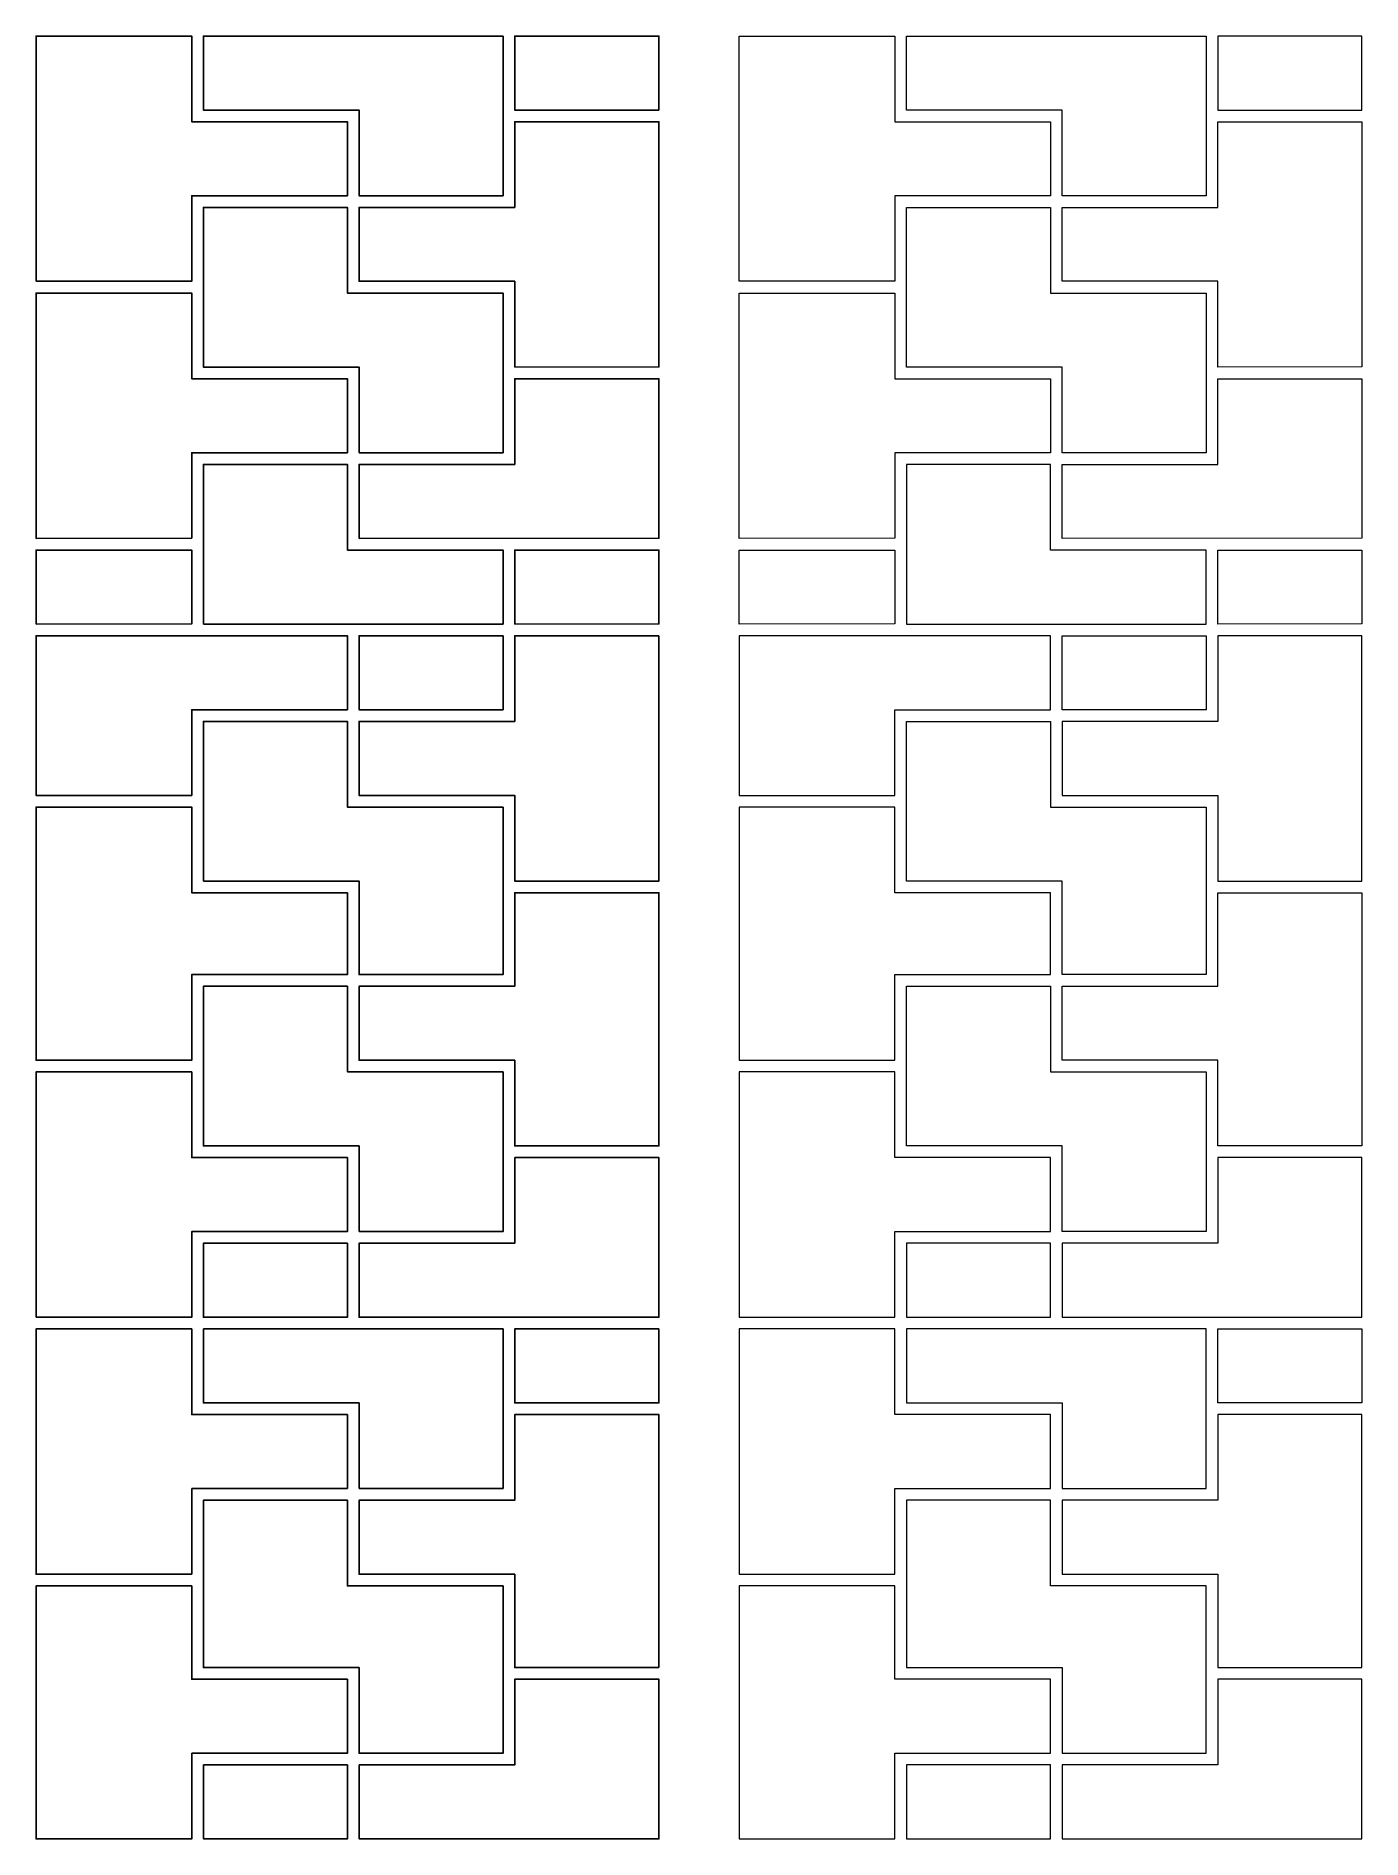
# Model space of a CAD drawing. Header units: centimetres. Extents: x -85 to 85, y -116 to 116.
import ezdxf

# ---------------------------------------------------------------- set-up
doc = ezdxf.new("R2010")
doc.units = ezdxf.units.CM
doc.header["$MEASUREMENT"] = 0
doc.layers.add('layer 1', color=7, linetype='Continuous')

msp = doc.modelspace()

# ---------------------------------------------------------------- linework, layer by layer
at = {"layer": 'layer 1', "color": 242}
for points, knots in [([(-85.15557, 84.25475), (-85.15557, 84.25475), (-65.15471, 84.25474), (-65.15471, 84.25474), (-65.15471, 84.25474), (-65.15471, 84.25474), (-65.15471, 95.24776), (-65.15471, 95.24776), (-65.15471, 95.24776), (-65.15471, 95.24776), (-45.15557, 95.24775), (-45.15557, 95.24775), (-45.15557, 95.24775), (-45.15557, 95.24775), (-45.15557, 104.74523), (-45.15557, 104.74523), (-45.15557, 104.74523), (-45.15557, 104.74523), (-65.15471, 104.74519), (-65.15471, 104.74519), (-65.15471, 104.74519), (-65.15471, 104.74519), (-65.15471, 115.74775), (-65.15471, 115.74775), (-65.15471, 115.74775), (-65.15471, 115.74775), (-85.15557, 115.74775), (-85.15557, 115.74775), (-85.15557, 115.74775), (-85.15557, 115.74775), (-85.15557, 84.25475), (-85.15557, 84.25475)], [0, 0, 0, 0, 0.111111111, 0.111111111, 0.111111111, 0.111111111, 0.222222222, 0.222222222, 0.222222222, 0.222222222, 0.333333333, 0.333333333, 0.333333333, 0.333333333, 0.444444444, 0.444444444, 0.444444444, 0.444444444, 0.555555556, 0.555555556, 0.555555556, 0.555555556, 0.666666667, 0.666666667, 0.666666667, 0.666666667, 0.777777778, 0.777777778, 0.777777778, 0.777777778, 1, 1, 1, 1]), ([(-25.15677, 115.74775), (-25.15677, 115.74775), (-63.65471, 115.74775), (-63.65471, 115.74775), (-63.65471, 115.74775), (-63.65471, 115.74775), (-63.65471, 106.2452), (-63.65471, 106.2452), (-63.65471, 106.2452), (-63.65471, 106.2452), (-43.65557, 106.24511), (-43.65557, 106.24511), (-43.65557, 106.24511), (-43.65557, 106.24511), (-43.65557, 95.24775), (-43.65557, 95.24775), (-43.65557, 95.24775), (-43.65557, 95.24775), (-25.15677, 95.24775), (-25.15677, 95.24775), (-25.15677, 95.24775), (-25.15677, 95.24775), (-25.15677, 115.74775), (-25.15677, 115.74775)], [0, 0, 0, 0, 0.142857143, 0.142857143, 0.142857143, 0.142857143, 0.285714286, 0.285714286, 0.285714286, 0.285714286, 0.428571429, 0.428571429, 0.428571429, 0.428571429, 0.571428571, 0.571428571, 0.571428571, 0.571428571, 0.714285714, 0.714285714, 0.714285714, 0.714285714, 1, 1, 1, 1]), ([(-5.15557, 106.24521), (-5.15557, 106.24521), (-23.65677, 106.24521), (-23.65677, 106.24521), (-23.65677, 106.24521), (-23.65677, 106.24521), (-23.65677, 115.74775), (-23.65677, 115.74775), (-23.65677, 115.74775), (-23.65677, 115.74775), (-5.15557, 115.74775), (-5.15557, 115.74775), (-5.15557, 115.74775), (-5.15557, 115.74775), (-5.15557, 106.24521), (-5.15557, 106.24521)], [0, 0, 0, 0, 0.2, 0.2, 0.2, 0.2, 0.4, 0.4, 0.4, 0.4, 0.6, 0.6, 0.6, 0.6, 1, 1, 1, 1]), ([(-23.65677, 73.24458), (-23.65677, 73.24458), (-5.15557, 73.25459), (-5.15557, 73.25459), (-5.15557, 73.25459), (-5.15557, 73.25459), (-5.15557, 104.74519), (-5.15557, 104.74519), (-5.15557, 104.74519), (-5.15557, 104.74519), (-23.65677, 104.74521), (-23.65677, 104.74521), (-23.65677, 104.74521), (-23.65677, 104.74521), (-23.65677, 93.74775), (-23.65677, 93.74775), (-23.65677, 93.74775), (-23.65677, 93.74775), (-43.65557, 93.74776), (-43.65557, 93.74776), (-43.65557, 93.74776), (-43.65557, 93.74776), (-43.65557, 84.25474), (-43.65557, 84.25474), (-43.65557, 84.25474), (-43.65557, 84.25474), (-23.65677, 84.25475), (-23.65677, 84.25475), (-23.65677, 84.25475), (-23.65677, 84.25475), (-23.65677, 73.24458), (-23.65677, 73.24458)], [0, 0, 0, 0, 0.111111111, 0.111111111, 0.111111111, 0.111111111, 0.222222222, 0.222222222, 0.222222222, 0.222222222, 0.333333333, 0.333333333, 0.333333333, 0.333333333, 0.444444444, 0.444444444, 0.444444444, 0.444444444, 0.555555556, 0.555555556, 0.555555556, 0.555555556, 0.666666667, 0.666666667, 0.666666667, 0.666666667, 0.777777778, 0.777777778, 0.777777778, 0.777777778, 1, 1, 1, 1]), ([(-43.65557, 62.2525), (-43.65557, 62.2525), (-25.15677, 62.2525), (-25.15677, 62.2525), (-25.15677, 62.2525), (-25.15677, 62.2525), (-25.15677, 82.75474), (-25.15677, 82.75474), (-25.15677, 82.75474), (-25.15677, 82.75474), (-45.15557, 82.75474), (-45.15557, 82.75474), (-45.15557, 82.75474), (-45.15557, 82.75474), (-45.15557, 93.74775), (-45.15557, 93.74775), (-45.15557, 93.74775), (-45.15557, 93.74775), (-63.65471, 93.74777), (-63.65471, 93.74777), (-63.65471, 93.74777), (-63.65471, 93.74777), (-63.65471, 73.24458), (-63.65471, 73.24458), (-63.65471, 73.24458), (-63.65471, 73.24458), (-43.65557, 73.24455), (-43.65557, 73.24455), (-43.65557, 73.24455), (-43.65557, 73.24455), (-43.65557, 62.2525), (-43.65557, 62.2525)], [0, 0, 0, 0, 0.111111111, 0.111111111, 0.111111111, 0.111111111, 0.222222222, 0.222222222, 0.222222222, 0.222222222, 0.333333333, 0.333333333, 0.333333333, 0.333333333, 0.444444444, 0.444444444, 0.444444444, 0.444444444, 0.555555556, 0.555555556, 0.555555556, 0.555555556, 0.666666667, 0.666666667, 0.666666667, 0.666666667, 0.777777778, 0.777777778, 0.777777778, 0.777777778, 1, 1, 1, 1]), ([(-65.15471, 51.2587), (-65.15471, 51.2587), (-65.15471, 62.2525), (-65.15471, 62.2525), (-65.15471, 62.2525), (-65.15471, 62.2525), (-45.15557, 62.2525), (-45.15557, 62.2525), (-45.15557, 62.2525), (-45.15557, 62.2525), (-45.15557, 71.74459), (-45.15557, 71.74459), (-45.15557, 71.74459), (-45.15557, 71.74459), (-65.15471, 71.74458), (-65.15471, 71.74458), (-65.15471, 71.74458), (-65.15471, 71.74458), (-65.15471, 82.75474), (-65.15471, 82.75474), (-65.15471, 82.75474), (-65.15471, 82.75474), (-85.15557, 82.75467), (-85.15557, 82.75467), (-85.15557, 82.75467), (-85.15557, 82.75467), (-85.15557, 51.2487), (-85.15557, 51.2487), (-85.15557, 51.2487), (-85.15557, 51.2487), (-65.15471, 51.2587), (-65.15471, 51.2587)], [0, 0, 0, 0, 0.111111111, 0.111111111, 0.111111111, 0.111111111, 0.222222222, 0.222222222, 0.222222222, 0.222222222, 0.333333333, 0.333333333, 0.333333333, 0.333333333, 0.444444444, 0.444444444, 0.444444444, 0.444444444, 0.555555556, 0.555555556, 0.555555556, 0.555555556, 0.666666667, 0.666666667, 0.666666667, 0.666666667, 0.777777778, 0.777777778, 0.777777778, 0.777777778, 1, 1, 1, 1]), ([(-43.65557, 51.2487), (-43.65557, 51.2487), (-5.15557, 51.2587), (-5.15557, 51.2587), (-5.15557, 51.2587), (-5.15557, 51.2587), (-5.15557, 71.75458), (-5.15557, 71.75458), (-5.15557, 71.75458), (-5.15557, 71.75458), (-23.65677, 71.74458), (-23.65677, 71.74458), (-23.65677, 71.74458), (-23.65677, 71.74458), (-23.65677, 60.7525), (-23.65677, 60.7525), (-23.65677, 60.7525), (-23.65677, 60.7525), (-43.65557, 60.7525), (-43.65557, 60.7525), (-43.65557, 60.7525), (-43.65557, 60.7525), (-43.65557, 51.2487), (-43.65557, 51.2487)], [0, 0, 0, 0, 0.142857143, 0.142857143, 0.142857143, 0.142857143, 0.285714286, 0.285714286, 0.285714286, 0.285714286, 0.428571429, 0.428571429, 0.428571429, 0.428571429, 0.571428571, 0.571428571, 0.571428571, 0.571428571, 0.714285714, 0.714285714, 0.714285714, 0.714285714, 1, 1, 1, 1]), ([(-63.64471, 40.24723), (-63.64471, 40.24723), (-63.65471, 60.7525), (-63.65471, 60.7525), (-63.65471, 60.7525), (-63.65471, 60.7525), (-45.15557, 60.75251), (-45.15557, 60.75251), (-45.15557, 60.75251), (-45.15557, 60.75251), (-45.14558, 49.7487), (-45.14558, 49.7487), (-45.14558, 49.7487), (-45.14558, 49.7487), (-25.15677, 49.74868), (-25.15677, 49.74868), (-25.15677, 49.74868), (-25.15677, 49.74868), (-25.15677, 40.2475), (-25.15677, 40.2475), (-25.15677, 40.2475), (-25.15677, 40.2475), (-63.64471, 40.24723), (-63.64471, 40.24723)], [0, 0, 0, 0, 0.142857143, 0.142857143, 0.142857143, 0.142857143, 0.285714286, 0.285714286, 0.285714286, 0.285714286, 0.428571429, 0.428571429, 0.428571429, 0.428571429, 0.571428571, 0.571428571, 0.571428571, 0.571428571, 0.714285714, 0.714285714, 0.714285714, 0.714285714, 1, 1, 1, 1]), ([(-85.15557, 40.24723), (-85.15557, 40.24723), (-65.15471, 40.25723), (-65.15471, 40.25723), (-65.15471, 40.25723), (-65.15471, 40.25723), (-65.1547, 49.7487), (-65.1547, 49.7487), (-65.1547, 49.7487), (-65.1547, 49.7487), (-85.15557, 49.7487), (-85.15557, 49.7487), (-85.15557, 49.7487), (-85.15557, 49.7487), (-85.15557, 40.24723), (-85.15557, 40.24723)], [0, 0, 0, 0, 0.2, 0.2, 0.2, 0.2, 0.4, 0.4, 0.4, 0.4, 0.6, 0.6, 0.6, 0.6, 1, 1, 1, 1]), ([(-23.65677, 40.24723), (-23.65677, 40.24723), (-5.15557, 40.25723), (-5.15557, 40.25723), (-5.15557, 40.25723), (-5.15557, 40.25723), (-5.15557, 49.74863), (-5.15557, 49.74863), (-5.15557, 49.74863), (-5.15557, 49.74863), (-23.65677, 49.74864), (-23.65677, 49.74864), (-23.65677, 49.74864), (-23.65677, 49.74864), (-23.65677, 40.24723), (-23.65677, 40.24723)], [0, 0, 0, 0, 0.2, 0.2, 0.2, 0.2, 0.4, 0.4, 0.4, 0.4, 0.6, 0.6, 0.6, 0.6, 1, 1, 1, 1]), ([(-65.15474, 29.23911), (-65.15474, 29.23911), (-65.15471, 29.23918), (-65.15471, 29.23918), (-65.15471, 29.23918), (-65.15471, 29.23918), (-65.15471, 29.23911), (-65.15471, 29.23911), (-65.15471, 29.23911), (-65.15471, 29.23911), (-65.15471, 18.2509), (-65.15471, 18.2509), (-65.15471, 18.2509), (-65.15471, 18.2509), (-85.15557, 18.2509), (-85.15557, 18.2509), (-85.15557, 18.2509), (-85.15557, 18.2509), (-85.15557, 38.74723), (-85.15557, 38.74723), (-85.15557, 38.74723), (-85.15557, 38.74723), (-45.15557, 38.74718), (-45.15557, 38.74718), (-45.15557, 38.74718), (-45.15557, 38.74718), (-45.15557, 29.23911), (-45.15557, 29.23911), (-45.15557, 29.23911), (-45.15557, 29.23911), (-65.14471, 29.23911), (-65.14471, 29.23911), (-65.14471, 29.23911), (-65.14471, 29.23911), (-65.15471, 29.23911), (-65.15471, 29.23911), (-65.15471, 29.23911), (-65.15471, 29.23911), (-65.15474, 29.23911), (-65.15474, 29.23911)], [0, 0, 0, 0, 0.090909091, 0.090909091, 0.090909091, 0.090909091, 0.181818182, 0.181818182, 0.181818182, 0.181818182, 0.272727273, 0.272727273, 0.272727273, 0.272727273, 0.363636364, 0.363636364, 0.363636364, 0.363636364, 0.454545455, 0.454545455, 0.454545455, 0.454545455, 0.545454545, 0.545454545, 0.545454545, 0.545454545, 0.636363636, 0.636363636, 0.636363636, 0.636363636, 0.727272727, 0.727272727, 0.727272727, 0.727272727, 0.818181818, 0.818181818, 0.818181818, 0.818181818, 1, 1, 1, 1]), ([(-5.15557, 38.74723), (-5.15557, 38.74723), (-5.15557, 7.24215), (-5.15557, 7.24215), (-5.15557, 7.24215), (-5.15557, 7.24215), (-23.65677, 7.24215), (-23.65677, 7.24215), (-23.65677, 7.24215), (-23.65677, 7.24215), (-23.65677, 18.25084), (-23.65677, 18.25084), (-23.65677, 18.25084), (-23.65677, 18.25084), (-43.65557, 18.2509), (-43.65557, 18.2509), (-43.65557, 18.2509), (-43.65557, 18.2509), (-43.65557, 27.7391), (-43.65557, 27.7391), (-43.65557, 27.7391), (-43.65557, 27.7391), (-23.65678, 27.73911), (-23.65678, 27.73911), (-23.65678, 27.73911), (-23.65678, 27.73911), (-23.65678, 38.74723), (-23.65678, 38.74723), (-23.65678, 38.74723), (-23.65678, 38.74723), (-5.15557, 38.74723), (-5.15557, 38.74723)], [0, 0, 0, 0, 0.111111111, 0.111111111, 0.111111111, 0.111111111, 0.222222222, 0.222222222, 0.222222222, 0.222222222, 0.333333333, 0.333333333, 0.333333333, 0.333333333, 0.444444444, 0.444444444, 0.444444444, 0.444444444, 0.555555556, 0.555555556, 0.555555556, 0.555555556, 0.666666667, 0.666666667, 0.666666667, 0.666666667, 0.777777778, 0.777777778, 0.777777778, 0.777777778, 1, 1, 1, 1]), ([(-25.15677, 38.74722), (-25.15677, 38.74722), (-43.65557, 38.74721), (-43.65557, 38.74721), (-43.65557, 38.74721), (-43.65557, 38.74721), (-43.65556, 29.23911), (-43.65556, 29.23911), (-43.65556, 29.23911), (-43.65556, 29.23911), (-25.15677, 29.23912), (-25.15677, 29.23912), (-25.15677, 29.23912), (-25.15677, 29.23912), (-25.15677, 29.24911), (-25.15677, 29.24911), (-25.15677, 29.24911), (-25.15677, 29.24911), (-25.15677, 38.74722), (-25.15677, 38.74722)], [0, 0, 0, 0, 0.166666667, 0.166666667, 0.166666667, 0.166666667, 0.333333333, 0.333333333, 0.333333333, 0.333333333, 0.5, 0.5, 0.5, 0.5, 0.666666667, 0.666666667, 0.666666667, 0.666666667, 1, 1, 1, 1]), ([(-25.15677, 16.75089), (-25.15677, 16.75089), (-45.15557, 16.7509), (-45.15557, 16.7509), (-45.15557, 16.7509), (-45.15557, 16.7509), (-45.15557, 27.73911), (-45.15557, 27.73911), (-45.15557, 27.73911), (-45.15557, 27.73911), (-63.65471, 27.73911), (-63.65471, 27.73911), (-63.65471, 27.73911), (-63.65471, 27.73911), (-63.64471, 7.24215), (-63.64471, 7.24215), (-63.64471, 7.24215), (-63.64471, 7.24215), (-43.65557, 7.24218), (-43.65557, 7.24218), (-43.65557, 7.24218), (-43.65557, 7.24218), (-43.65557, -4.75113), (-43.65557, -4.75113), (-43.65557, -4.75113), (-43.65557, -4.75113), (-25.15677, -4.75113), (-25.15677, -4.75113), (-25.15677, -4.75113), (-25.15677, -4.75113), (-25.15677, 16.75089), (-25.15677, 16.75089)], [0, 0, 0, 0, 0.111111111, 0.111111111, 0.111111111, 0.111111111, 0.222222222, 0.222222222, 0.222222222, 0.222222222, 0.333333333, 0.333333333, 0.333333333, 0.333333333, 0.444444444, 0.444444444, 0.444444444, 0.444444444, 0.555555556, 0.555555556, 0.555555556, 0.555555556, 0.666666667, 0.666666667, 0.666666667, 0.666666667, 0.777777778, 0.777777778, 0.777777778, 0.777777778, 1, 1, 1, 1]), ([(-85.15557, -15.75313), (-85.15557, -15.75313), (-85.15557, -15.75315), (-85.15557, -15.75315), (-85.15557, -15.75315), (-85.15557, -15.75315), (-85.15557, -15.75313), (-85.15557, -15.75313), (-85.15557, -15.75313), (-85.15557, -15.75313), (-85.15557, 16.7509), (-85.15557, 16.7509), (-85.15557, 16.7509), (-85.15557, 16.7509), (-65.15471, 16.7509), (-65.15471, 16.7509), (-65.15471, 16.7509), (-65.15471, 16.7509), (-65.15471, 5.74215), (-65.15471, 5.74215), (-65.15471, 5.74215), (-65.15471, 5.74215), (-45.15557, 5.74215), (-45.15557, 5.74215), (-45.15557, 5.74215), (-45.15557, 5.74215), (-45.15557, -4.74113), (-45.15557, -4.74113), (-45.15557, -4.74113), (-45.15557, -4.74113), (-45.15557, -4.75113), (-45.15557, -4.75113), (-45.15557, -4.75113), (-45.15557, -4.75113), (-45.15557, -4.75114), (-45.15557, -4.75114), (-45.15557, -4.75114), (-45.15557, -4.75114), (-65.15471, -4.75118), (-65.15471, -4.75118), (-65.15471, -4.75118), (-65.15471, -4.75118), (-65.15471, -15.75313), (-65.15471, -15.75313), (-65.15471, -15.75313), (-65.15471, -15.75313), (-85.14557, -15.75313), (-85.14557, -15.75313), (-85.14557, -15.75313), (-85.14557, -15.75313), (-85.15227, -15.75313), (-85.15227, -15.75313), (-85.15227, -15.75313), (-85.15227, -15.75313), (-85.15557, -15.75313), (-85.15557, -15.75313)], [0, 0, 0, 0, 0.066666667, 0.066666667, 0.066666667, 0.066666667, 0.133333333, 0.133333333, 0.133333333, 0.133333333, 0.2, 0.2, 0.2, 0.2, 0.266666667, 0.266666667, 0.266666667, 0.266666667, 0.333333333, 0.333333333, 0.333333333, 0.333333333, 0.4, 0.4, 0.4, 0.4, 0.466666667, 0.466666667, 0.466666667, 0.466666667, 0.533333333, 0.533333333, 0.533333333, 0.533333333, 0.6, 0.6, 0.6, 0.6, 0.666666667, 0.666666667, 0.666666667, 0.666666667, 0.733333333, 0.733333333, 0.733333333, 0.733333333, 0.8, 0.8, 0.8, 0.8, 0.866666667, 0.866666667, 0.866666667, 0.866666667, 1, 1, 1, 1]), ([(-23.65677, -6.25113), (-23.65677, -6.25113), (-23.65676, -6.25113), (-23.65676, -6.25113), (-23.65676, -6.25113), (-23.65676, -6.25113), (-23.65677, -6.25113), (-23.65677, -6.25113), (-23.65677, -6.25113), (-23.65677, -6.25113), (-43.65557, -6.25113), (-43.65557, -6.25113), (-43.65557, -6.25113), (-43.65557, -6.25113), (-43.65557, -15.75313), (-43.65557, -15.75313), (-43.65557, -15.75313), (-43.65557, -15.75313), (-23.65677, -15.75316), (-23.65677, -15.75316), (-23.65677, -15.75316), (-23.65677, -15.75316), (-23.65677, -26.7647), (-23.65677, -26.7647), (-23.65677, -26.7647), (-23.65677, -26.7647), (-5.15557, -26.7647), (-5.15557, -26.7647), (-5.15557, -26.7647), (-5.15557, -26.7647), (-5.15557, 5.74215), (-5.15557, 5.74215), (-5.15557, 5.74215), (-5.15557, 5.74215), (-23.65677, 5.74215), (-23.65677, 5.74215), (-23.65677, 5.74215), (-23.65677, 5.74215), (-23.65677, -6.25113), (-23.65677, -6.25113)], [0, 0, 0, 0, 0.090909091, 0.090909091, 0.090909091, 0.090909091, 0.181818182, 0.181818182, 0.181818182, 0.181818182, 0.272727273, 0.272727273, 0.272727273, 0.272727273, 0.363636364, 0.363636364, 0.363636364, 0.363636364, 0.454545455, 0.454545455, 0.454545455, 0.454545455, 0.545454545, 0.545454545, 0.545454545, 0.545454545, 0.636363636, 0.636363636, 0.636363636, 0.636363636, 0.727272727, 0.727272727, 0.727272727, 0.727272727, 0.818181818, 0.818181818, 0.818181818, 0.818181818, 1, 1, 1, 1]), ([(-43.65557, -37.76814), (-43.65557, -37.76814), (-25.15677, -37.76814), (-25.15677, -37.76814), (-25.15677, -37.76814), (-25.15677, -37.76814), (-25.15677, -17.25313), (-25.15677, -17.25313), (-25.15677, -17.25313), (-25.15677, -17.25313), (-45.15557, -17.24313), (-45.15557, -17.24313), (-45.15557, -17.24313), (-45.15557, -17.24313), (-45.15557, -6.25114), (-45.15557, -6.25114), (-45.15557, -6.25114), (-45.15557, -6.25114), (-63.65471, -6.25114), (-63.65471, -6.25114), (-63.65471, -6.25114), (-63.65471, -6.25114), (-63.65471, -26.7647), (-63.65471, -26.7647), (-63.65471, -26.7647), (-63.65471, -26.7647), (-43.65557, -26.7647), (-43.65557, -26.7647), (-43.65557, -26.7647), (-43.65557, -26.7647), (-43.65557, -37.76814), (-43.65557, -37.76814)], [0, 0, 0, 0, 0.111111111, 0.111111111, 0.111111111, 0.111111111, 0.222222222, 0.222222222, 0.222222222, 0.222222222, 0.333333333, 0.333333333, 0.333333333, 0.333333333, 0.444444444, 0.444444444, 0.444444444, 0.444444444, 0.555555556, 0.555555556, 0.555555556, 0.555555556, 0.666666667, 0.666666667, 0.666666667, 0.666666667, 0.777777778, 0.777777778, 0.777777778, 0.777777778, 1, 1, 1, 1]), ([(-85.14892, -48.75313), (-85.14892, -48.75313), (-85.15557, -17.25313), (-85.15557, -17.25313), (-85.15557, -17.25313), (-85.15557, -17.25313), (-65.15471, -17.25313), (-65.15471, -17.25313), (-65.15471, -17.25313), (-65.15471, -17.25313), (-65.15471, -28.2647), (-65.15471, -28.2647), (-65.15471, -28.2647), (-65.15471, -28.2647), (-45.15557, -28.2647), (-45.15557, -28.2647), (-45.15557, -28.2647), (-45.15557, -28.2647), (-45.15557, -37.76814), (-45.15557, -37.76814), (-45.15557, -37.76814), (-45.15557, -37.76814), (-65.15471, -37.76814), (-65.15471, -37.76814), (-65.15471, -37.76814), (-65.15471, -37.76814), (-65.15471, -48.75313), (-65.15471, -48.75313), (-65.15471, -48.75313), (-65.15471, -48.75313), (-85.14892, -48.75313), (-85.14892, -48.75313)], [0, 0, 0, 0, 0.111111111, 0.111111111, 0.111111111, 0.111111111, 0.222222222, 0.222222222, 0.222222222, 0.222222222, 0.333333333, 0.333333333, 0.333333333, 0.333333333, 0.444444444, 0.444444444, 0.444444444, 0.444444444, 0.555555556, 0.555555556, 0.555555556, 0.555555556, 0.666666667, 0.666666667, 0.666666667, 0.666666667, 0.777777778, 0.777777778, 0.777777778, 0.777777778, 1, 1, 1, 1]), ([(-23.65677, -28.2647), (-23.65677, -28.2647), (-5.15557, -28.2647), (-5.15557, -28.2647), (-5.15557, -28.2647), (-5.15557, -28.2647), (-5.15557, -48.75313), (-5.15557, -48.75313), (-5.15557, -48.75313), (-5.15557, -48.75313), (-43.65557, -48.75313), (-43.65557, -48.75313), (-43.65557, -48.75313), (-43.65557, -48.75313), (-43.65557, -39.26814), (-43.65557, -39.26814), (-43.65557, -39.26814), (-43.65557, -39.26814), (-23.65677, -39.26814), (-23.65677, -39.26814), (-23.65677, -39.26814), (-23.65677, -39.26814), (-23.65677, -28.2647), (-23.65677, -28.2647)], [0, 0, 0, 0, 0.142857143, 0.142857143, 0.142857143, 0.142857143, 0.285714286, 0.285714286, 0.285714286, 0.285714286, 0.428571429, 0.428571429, 0.428571429, 0.428571429, 0.571428571, 0.571428571, 0.571428571, 0.571428571, 0.714285714, 0.714285714, 0.714285714, 0.714285714, 1, 1, 1, 1]), ([(-45.15557, -48.75314), (-45.15557, -48.75314), (-45.15556, -48.75313), (-45.15556, -48.75313), (-45.15556, -48.75313), (-45.15556, -48.75313), (-45.15557, -48.75313), (-45.15557, -48.75313), (-45.15557, -48.75313), (-45.15557, -48.75313), (-45.15559, -48.75313), (-45.15559, -48.75313), (-45.15559, -48.75313), (-45.15559, -48.75313), (-63.65471, -48.75313), (-63.65471, -48.75313), (-63.65471, -48.75313), (-63.65471, -48.75313), (-63.65472, -39.26814), (-63.65472, -39.26814), (-63.65472, -39.26814), (-63.65472, -39.26814), (-63.65471, -39.26814), (-63.65471, -39.26814), (-63.65471, -39.26814), (-63.65471, -39.26814), (-63.64472, -39.26814), (-63.64472, -39.26814), (-63.64472, -39.26814), (-63.64472, -39.26814), (-45.15557, -39.26814), (-45.15557, -39.26814), (-45.15557, -39.26814), (-45.15557, -39.26814), (-45.15557, -48.74313), (-45.15557, -48.74313), (-45.15557, -48.74313), (-45.15557, -48.74313), (-45.15557, -48.748), (-45.15557, -48.748), (-45.15557, -48.748), (-45.15557, -48.748), (-45.15557, -48.75313), (-45.15557, -48.75313), (-45.15557, -48.75313), (-45.15557, -48.75313), (-45.15557, -48.75314), (-45.15557, -48.75314)], [0, 0, 0, 0, 0.076923077, 0.076923077, 0.076923077, 0.076923077, 0.153846154, 0.153846154, 0.153846154, 0.153846154, 0.230769231, 0.230769231, 0.230769231, 0.230769231, 0.307692308, 0.307692308, 0.307692308, 0.307692308, 0.384615385, 0.384615385, 0.384615385, 0.384615385, 0.461538462, 0.461538462, 0.461538462, 0.461538462, 0.538461538, 0.538461538, 0.538461538, 0.538461538, 0.615384615, 0.615384615, 0.615384615, 0.615384615, 0.692307692, 0.692307692, 0.692307692, 0.692307692, 0.769230769, 0.769230769, 0.769230769, 0.769230769, 0.846153846, 0.846153846, 0.846153846, 0.846153846, 1, 1, 1, 1]), ([(-65.15471, -81.74425), (-65.15471, -81.74425), (-85.15557, -81.7542), (-85.15557, -81.7542), (-85.15557, -81.7542), (-85.15557, -81.7542), (-85.14662, -50.25313), (-85.14662, -50.25313), (-85.14662, -50.25313), (-85.14662, -50.25313), (-65.15471, -50.25313), (-65.15471, -50.25313), (-65.15471, -50.25313), (-65.15471, -50.25313), (-65.15471, -61.2575), (-65.15471, -61.2575), (-65.15471, -61.2575), (-65.15471, -61.2575), (-45.15557, -61.2575), (-45.15557, -61.2575), (-45.15557, -61.2575), (-45.15557, -61.2575), (-45.15557, -70.74552), (-45.15557, -70.74552), (-45.15557, -70.74552), (-45.15557, -70.74552), (-65.14471, -70.75552), (-65.14471, -70.75552), (-65.14471, -70.75552), (-65.14471, -70.75552), (-65.15471, -81.74425), (-65.15471, -81.74425)], [0, 0, 0, 0, 0.111111111, 0.111111111, 0.111111111, 0.111111111, 0.222222222, 0.222222222, 0.222222222, 0.222222222, 0.333333333, 0.333333333, 0.333333333, 0.333333333, 0.444444444, 0.444444444, 0.444444444, 0.444444444, 0.555555556, 0.555555556, 0.555555556, 0.555555556, 0.666666667, 0.666666667, 0.666666667, 0.666666667, 0.777777778, 0.777777778, 0.777777778, 0.777777778, 1, 1, 1, 1]), ([(-43.65557, -70.75552), (-43.65557, -70.75552), (-43.65557, -59.75748), (-43.65557, -59.75748), (-43.65557, -59.75748), (-43.65557, -59.75748), (-63.65471, -59.7575), (-63.65471, -59.7575), (-63.65471, -59.7575), (-63.65471, -59.7575), (-63.64469, -50.25313), (-63.64469, -50.25313), (-63.64469, -50.25313), (-63.64469, -50.25313), (-25.15677, -50.25313), (-25.15677, -50.25313), (-25.15677, -50.25313), (-25.15677, -50.25313), (-25.15677, -70.74552), (-25.15677, -70.74552), (-25.15677, -70.74552), (-25.15677, -70.74552), (-43.65557, -70.75552), (-43.65557, -70.75552)], [0, 0, 0, 0, 0.142857143, 0.142857143, 0.142857143, 0.142857143, 0.285714286, 0.285714286, 0.285714286, 0.285714286, 0.428571429, 0.428571429, 0.428571429, 0.428571429, 0.571428571, 0.571428571, 0.571428571, 0.571428571, 0.714285714, 0.714285714, 0.714285714, 0.714285714, 1, 1, 1, 1]), ([(-5.15557, -50.25312), (-5.15557, -50.25312), (-23.65677, -50.25314), (-23.65677, -50.25314), (-23.65677, -50.25314), (-23.65677, -50.25314), (-23.65677, -59.7575), (-23.65677, -59.7575), (-23.65677, -59.7575), (-23.65677, -59.7575), (-5.15557, -59.75752), (-5.15557, -59.75752), (-5.15557, -59.75752), (-5.15557, -59.75752), (-5.15557, -59.7575), (-5.15557, -59.7575), (-5.15557, -59.7575), (-5.15557, -59.7575), (-5.15557, -59.7475), (-5.15557, -59.7475), (-5.15557, -59.7475), (-5.15557, -59.7475), (-5.15557, -50.25313), (-5.15557, -50.25313), (-5.15557, -50.25313), (-5.15557, -50.25313), (-5.15557, -50.25312), (-5.15557, -50.25312)], [0, 0, 0, 0, 0.125, 0.125, 0.125, 0.125, 0.25, 0.25, 0.25, 0.25, 0.375, 0.375, 0.375, 0.375, 0.5, 0.5, 0.5, 0.5, 0.625, 0.625, 0.625, 0.625, 0.75, 0.75, 0.75, 0.75, 1, 1, 1, 1]), ([(-5.15557, -93.74701), (-5.15557, -93.74701), (-23.65677, -93.74701), (-23.65677, -93.74701), (-23.65677, -93.74701), (-23.65677, -93.74701), (-23.65677, -81.75427), (-23.65677, -81.75427), (-23.65677, -81.75427), (-23.65677, -81.75427), (-43.65557, -81.75426), (-43.65557, -81.75426), (-43.65557, -81.75426), (-43.65557, -81.75426), (-43.65557, -72.25552), (-43.65557, -72.25552), (-43.65557, -72.25552), (-43.65557, -72.25552), (-23.65677, -72.25551), (-23.65677, -72.25551), (-23.65677, -72.25551), (-23.65677, -72.25551), (-23.65677, -61.2575), (-23.65677, -61.2575), (-23.65677, -61.2575), (-23.65677, -61.2575), (-5.15557, -61.2575), (-5.15557, -61.2575), (-5.15557, -61.2575), (-5.15557, -61.2575), (-5.15557, -93.74701), (-5.15557, -93.74701)], [0, 0, 0, 0, 0.111111111, 0.111111111, 0.111111111, 0.111111111, 0.222222222, 0.222222222, 0.222222222, 0.222222222, 0.333333333, 0.333333333, 0.333333333, 0.333333333, 0.444444444, 0.444444444, 0.444444444, 0.444444444, 0.555555556, 0.555555556, 0.555555556, 0.555555556, 0.666666667, 0.666666667, 0.666666667, 0.666666667, 0.777777778, 0.777777778, 0.777777778, 0.777777778, 1, 1, 1, 1]), ([(-63.65471, -72.25552), (-63.65471, -72.25552), (-63.65472, -72.25552), (-63.65472, -72.25552), (-63.65472, -72.25552), (-63.65472, -72.25552), (-63.65471, -72.25552), (-63.65471, -72.25552), (-63.65471, -72.25552), (-63.65471, -72.25552), (-45.15557, -72.25552), (-45.15557, -72.25552), (-45.15557, -72.25552), (-45.15557, -72.25552), (-45.15557, -83.25426), (-45.15557, -83.25426), (-45.15557, -83.25426), (-45.15557, -83.25426), (-25.15677, -83.25425), (-25.15677, -83.25425), (-25.15677, -83.25425), (-25.15677, -83.25425), (-25.15677, -104.74751), (-25.15677, -104.74751), (-25.15677, -104.74751), (-25.15677, -104.74751), (-43.65557, -104.74749), (-43.65557, -104.74749), (-43.65557, -104.74749), (-43.65557, -104.74749), (-43.65557, -93.74701), (-43.65557, -93.74701), (-43.65557, -93.74701), (-43.65557, -93.74701), (-63.65471, -93.74701), (-63.65471, -93.74701), (-63.65471, -93.74701), (-63.65471, -93.74701), (-63.65471, -72.25552), (-63.65471, -72.25552)], [0, 0, 0, 0, 0.090909091, 0.090909091, 0.090909091, 0.090909091, 0.181818182, 0.181818182, 0.181818182, 0.181818182, 0.272727273, 0.272727273, 0.272727273, 0.272727273, 0.363636364, 0.363636364, 0.363636364, 0.363636364, 0.454545455, 0.454545455, 0.454545455, 0.454545455, 0.545454545, 0.545454545, 0.545454545, 0.545454545, 0.636363636, 0.636363636, 0.636363636, 0.636363636, 0.727272727, 0.727272727, 0.727272727, 0.727272727, 0.818181818, 0.818181818, 0.818181818, 0.818181818, 1, 1, 1, 1]), ([(-65.15471, -104.74749), (-65.15471, -104.74749), (-65.15471, -115.74775), (-65.15471, -115.74775), (-65.15471, -115.74775), (-65.15471, -115.74775), (-85.15557, -115.74768), (-85.15557, -115.74768), (-85.15557, -115.74768), (-85.15557, -115.74768), (-85.15557, -83.25426), (-85.15557, -83.25426), (-85.15557, -83.25426), (-85.15557, -83.25426), (-65.15471, -83.25424), (-65.15471, -83.25424), (-65.15471, -83.25424), (-65.15471, -83.25424), (-65.15471, -95.24701), (-65.15471, -95.24701), (-65.15471, -95.24701), (-65.15471, -95.24701), (-45.15557, -95.24701), (-45.15557, -95.24701), (-45.15557, -95.24701), (-45.15557, -95.24701), (-45.15557, -104.7375), (-45.15557, -104.7375), (-45.15557, -104.7375), (-45.15557, -104.7375), (-65.15471, -104.74749), (-65.15471, -104.74749)], [0, 0, 0, 0, 0.111111111, 0.111111111, 0.111111111, 0.111111111, 0.222222222, 0.222222222, 0.222222222, 0.222222222, 0.333333333, 0.333333333, 0.333333333, 0.333333333, 0.444444444, 0.444444444, 0.444444444, 0.444444444, 0.555555556, 0.555555556, 0.555555556, 0.555555556, 0.666666667, 0.666666667, 0.666666667, 0.666666667, 0.777777778, 0.777777778, 0.777777778, 0.777777778, 1, 1, 1, 1]), ([(-43.65557, -106.24749), (-43.65557, -106.24749), (-23.65677, -106.2475), (-23.65677, -106.2475), (-23.65677, -106.2475), (-23.65677, -106.2475), (-23.65677, -95.24701), (-23.65677, -95.24701), (-23.65677, -95.24701), (-23.65677, -95.24701), (-5.15557, -95.24701), (-5.15557, -95.24701), (-5.15557, -95.24701), (-5.15557, -95.24701), (-5.15557, -115.74775), (-5.15557, -115.74775), (-5.15557, -115.74775), (-5.15557, -115.74775), (-43.64557, -115.74775), (-43.64557, -115.74775), (-43.64557, -115.74775), (-43.64557, -115.74775), (-43.65557, -106.24749), (-43.65557, -106.24749)], [0, 0, 0, 0, 0.142857143, 0.142857143, 0.142857143, 0.142857143, 0.285714286, 0.285714286, 0.285714286, 0.285714286, 0.428571429, 0.428571429, 0.428571429, 0.428571429, 0.571428571, 0.571428571, 0.571428571, 0.571428571, 0.714285714, 0.714285714, 0.714285714, 0.714285714, 1, 1, 1, 1]), ([(-63.65471, -106.2475), (-63.65471, -106.2475), (-45.15557, -106.24751), (-45.15557, -106.24751), (-45.15557, -106.24751), (-45.15557, -106.24751), (-45.15557, -115.74775), (-45.15557, -115.74775), (-45.15557, -115.74775), (-45.15557, -115.74775), (-63.64471, -115.74775), (-63.64471, -115.74775), (-63.64471, -115.74775), (-63.64471, -115.74775), (-63.65471, -106.2475), (-63.65471, -106.2475)], [0, 0, 0, 0, 0.2, 0.2, 0.2, 0.2, 0.4, 0.4, 0.4, 0.4, 0.6, 0.6, 0.6, 0.6, 1, 1, 1, 1])]:
    msp.add_open_spline(points, degree=3, knots=knots, dxfattribs=at)
at = {"layer": 'layer 1', "color": 177, "lineweight": 9}
for points, knots in [([(5.15557, 84.25475), (5.15557, 84.25475), (25.15643, 84.25474), (25.15643, 84.25474), (25.15643, 84.25474), (25.15643, 84.25474), (25.15643, 95.24776), (25.15643, 95.24776), (25.15643, 95.24776), (25.15643, 95.24776), (45.15557, 95.24775), (45.15557, 95.24775), (45.15557, 95.24775), (45.15557, 95.24775), (45.15557, 104.74523), (45.15557, 104.74523), (45.15557, 104.74523), (45.15557, 104.74523), (25.15643, 104.74519), (25.15643, 104.74519), (25.15643, 104.74519), (25.15643, 104.74519), (25.15643, 115.74775), (25.15643, 115.74775), (25.15643, 115.74775), (25.15643, 115.74775), (5.15557, 115.74775), (5.15557, 115.74775), (5.15557, 115.74775), (5.15557, 115.74775), (5.15557, 84.25475), (5.15557, 84.25475)], [0, 0, 0, 0, 0.111111111, 0.111111111, 0.111111111, 0.111111111, 0.222222222, 0.222222222, 0.222222222, 0.222222222, 0.333333333, 0.333333333, 0.333333333, 0.333333333, 0.444444444, 0.444444444, 0.444444444, 0.444444444, 0.555555556, 0.555555556, 0.555555556, 0.555555556, 0.666666667, 0.666666667, 0.666666667, 0.666666667, 0.777777778, 0.777777778, 0.777777778, 0.777777778, 1, 1, 1, 1]), ([(65.15437, 115.74775), (65.15437, 115.74775), (26.65643, 115.74775), (26.65643, 115.74775), (26.65643, 115.74775), (26.65643, 115.74775), (26.65643, 106.2452), (26.65643, 106.2452), (26.65643, 106.2452), (26.65643, 106.2452), (46.65557, 106.24511), (46.65557, 106.24511), (46.65557, 106.24511), (46.65557, 106.24511), (46.65557, 95.24775), (46.65557, 95.24775), (46.65557, 95.24775), (46.65557, 95.24775), (65.15437, 95.24775), (65.15437, 95.24775), (65.15437, 95.24775), (65.15437, 95.24775), (65.15437, 115.74775), (65.15437, 115.74775)], [0, 0, 0, 0, 0.142857143, 0.142857143, 0.142857143, 0.142857143, 0.285714286, 0.285714286, 0.285714286, 0.285714286, 0.428571429, 0.428571429, 0.428571429, 0.428571429, 0.571428571, 0.571428571, 0.571428571, 0.571428571, 0.714285714, 0.714285714, 0.714285714, 0.714285714, 1, 1, 1, 1]), ([(85.15557, 106.24521), (85.15557, 106.24521), (66.65437, 106.24521), (66.65437, 106.24521), (66.65437, 106.24521), (66.65437, 106.24521), (66.65437, 115.74775), (66.65437, 115.74775), (66.65437, 115.74775), (66.65437, 115.74775), (85.15557, 115.74775), (85.15557, 115.74775), (85.15557, 115.74775), (85.15557, 115.74775), (85.15557, 106.24521), (85.15557, 106.24521)], [0, 0, 0, 0, 0.2, 0.2, 0.2, 0.2, 0.4, 0.4, 0.4, 0.4, 0.6, 0.6, 0.6, 0.6, 1, 1, 1, 1]), ([(66.65437, 73.24458), (66.65437, 73.24458), (85.15557, 73.25459), (85.15557, 73.25459), (85.15557, 73.25459), (85.15557, 73.25459), (85.15557, 104.74519), (85.15557, 104.74519), (85.15557, 104.74519), (85.15557, 104.74519), (66.65437, 104.74521), (66.65437, 104.74521), (66.65437, 104.74521), (66.65437, 104.74521), (66.65437, 93.74775), (66.65437, 93.74775), (66.65437, 93.74775), (66.65437, 93.74775), (46.65557, 93.74776), (46.65557, 93.74776), (46.65557, 93.74776), (46.65557, 93.74776), (46.65557, 84.25474), (46.65557, 84.25474), (46.65557, 84.25474), (46.65557, 84.25474), (66.65437, 84.25475), (66.65437, 84.25475), (66.65437, 84.25475), (66.65437, 84.25475), (66.65437, 73.24458), (66.65437, 73.24458)], [0, 0, 0, 0, 0.111111111, 0.111111111, 0.111111111, 0.111111111, 0.222222222, 0.222222222, 0.222222222, 0.222222222, 0.333333333, 0.333333333, 0.333333333, 0.333333333, 0.444444444, 0.444444444, 0.444444444, 0.444444444, 0.555555556, 0.555555556, 0.555555556, 0.555555556, 0.666666667, 0.666666667, 0.666666667, 0.666666667, 0.777777778, 0.777777778, 0.777777778, 0.777777778, 1, 1, 1, 1]), ([(46.65557, 62.2525), (46.65557, 62.2525), (65.15437, 62.2525), (65.15437, 62.2525), (65.15437, 62.2525), (65.15437, 62.2525), (65.15437, 82.75474), (65.15437, 82.75474), (65.15437, 82.75474), (65.15437, 82.75474), (45.15557, 82.75474), (45.15557, 82.75474), (45.15557, 82.75474), (45.15557, 82.75474), (45.15557, 93.74775), (45.15557, 93.74775), (45.15557, 93.74775), (45.15557, 93.74775), (26.65643, 93.74777), (26.65643, 93.74777), (26.65643, 93.74777), (26.65643, 93.74777), (26.65643, 73.24458), (26.65643, 73.24458), (26.65643, 73.24458), (26.65643, 73.24458), (46.65557, 73.24455), (46.65557, 73.24455), (46.65557, 73.24455), (46.65557, 73.24455), (46.65557, 62.2525), (46.65557, 62.2525)], [0, 0, 0, 0, 0.111111111, 0.111111111, 0.111111111, 0.111111111, 0.222222222, 0.222222222, 0.222222222, 0.222222222, 0.333333333, 0.333333333, 0.333333333, 0.333333333, 0.444444444, 0.444444444, 0.444444444, 0.444444444, 0.555555556, 0.555555556, 0.555555556, 0.555555556, 0.666666667, 0.666666667, 0.666666667, 0.666666667, 0.777777778, 0.777777778, 0.777777778, 0.777777778, 1, 1, 1, 1]), ([(25.15643, 51.2587), (25.15643, 51.2587), (25.15643, 62.2525), (25.15643, 62.2525), (25.15643, 62.2525), (25.15643, 62.2525), (45.15557, 62.2525), (45.15557, 62.2525), (45.15557, 62.2525), (45.15557, 62.2525), (45.15557, 71.74459), (45.15557, 71.74459), (45.15557, 71.74459), (45.15557, 71.74459), (25.15643, 71.74458), (25.15643, 71.74458), (25.15643, 71.74458), (25.15643, 71.74458), (25.15643, 82.75474), (25.15643, 82.75474), (25.15643, 82.75474), (25.15643, 82.75474), (5.15557, 82.75467), (5.15557, 82.75467), (5.15557, 82.75467), (5.15557, 82.75467), (5.15557, 51.2487), (5.15557, 51.2487), (5.15557, 51.2487), (5.15557, 51.2487), (25.15643, 51.2587), (25.15643, 51.2587)], [0, 0, 0, 0, 0.111111111, 0.111111111, 0.111111111, 0.111111111, 0.222222222, 0.222222222, 0.222222222, 0.222222222, 0.333333333, 0.333333333, 0.333333333, 0.333333333, 0.444444444, 0.444444444, 0.444444444, 0.444444444, 0.555555556, 0.555555556, 0.555555556, 0.555555556, 0.666666667, 0.666666667, 0.666666667, 0.666666667, 0.777777778, 0.777777778, 0.777777778, 0.777777778, 1, 1, 1, 1]), ([(46.65557, 51.2487), (46.65557, 51.2487), (85.15557, 51.2587), (85.15557, 51.2587), (85.15557, 51.2587), (85.15557, 51.2587), (85.15557, 71.75458), (85.15557, 71.75458), (85.15557, 71.75458), (85.15557, 71.75458), (66.65437, 71.74458), (66.65437, 71.74458), (66.65437, 71.74458), (66.65437, 71.74458), (66.65437, 60.7525), (66.65437, 60.7525), (66.65437, 60.7525), (66.65437, 60.7525), (46.65557, 60.7525), (46.65557, 60.7525), (46.65557, 60.7525), (46.65557, 60.7525), (46.65557, 51.2487), (46.65557, 51.2487)], [0, 0, 0, 0, 0.142857143, 0.142857143, 0.142857143, 0.142857143, 0.285714286, 0.285714286, 0.285714286, 0.285714286, 0.428571429, 0.428571429, 0.428571429, 0.428571429, 0.571428571, 0.571428571, 0.571428571, 0.571428571, 0.714285714, 0.714285714, 0.714285714, 0.714285714, 1, 1, 1, 1]), ([(26.66643, 40.24723), (26.66643, 40.24723), (26.65643, 60.7525), (26.65643, 60.7525), (26.65643, 60.7525), (26.65643, 60.7525), (45.15557, 60.75251), (45.15557, 60.75251), (45.15557, 60.75251), (45.15557, 60.75251), (45.16556, 49.7487), (45.16556, 49.7487), (45.16556, 49.7487), (45.16556, 49.7487), (65.15437, 49.74868), (65.15437, 49.74868), (65.15437, 49.74868), (65.15437, 49.74868), (65.15437, 40.2475), (65.15437, 40.2475), (65.15437, 40.2475), (65.15437, 40.2475), (26.66643, 40.24723), (26.66643, 40.24723)], [0, 0, 0, 0, 0.142857143, 0.142857143, 0.142857143, 0.142857143, 0.285714286, 0.285714286, 0.285714286, 0.285714286, 0.428571429, 0.428571429, 0.428571429, 0.428571429, 0.571428571, 0.571428571, 0.571428571, 0.571428571, 0.714285714, 0.714285714, 0.714285714, 0.714285714, 1, 1, 1, 1]), ([(5.15557, 40.24723), (5.15557, 40.24723), (25.15643, 40.25723), (25.15643, 40.25723), (25.15643, 40.25723), (25.15643, 40.25723), (25.15644, 49.7487), (25.15644, 49.7487), (25.15644, 49.7487), (25.15644, 49.7487), (5.15557, 49.7487), (5.15557, 49.7487), (5.15557, 49.7487), (5.15557, 49.7487), (5.15557, 40.24723), (5.15557, 40.24723)], [0, 0, 0, 0, 0.2, 0.2, 0.2, 0.2, 0.4, 0.4, 0.4, 0.4, 0.6, 0.6, 0.6, 0.6, 1, 1, 1, 1]), ([(66.65437, 40.24723), (66.65437, 40.24723), (85.15557, 40.25723), (85.15557, 40.25723), (85.15557, 40.25723), (85.15557, 40.25723), (85.15557, 49.74863), (85.15557, 49.74863), (85.15557, 49.74863), (85.15557, 49.74863), (66.65437, 49.74864), (66.65437, 49.74864), (66.65437, 49.74864), (66.65437, 49.74864), (66.65437, 40.24723), (66.65437, 40.24723)], [0, 0, 0, 0, 0.2, 0.2, 0.2, 0.2, 0.4, 0.4, 0.4, 0.4, 0.6, 0.6, 0.6, 0.6, 1, 1, 1, 1]), ([(25.1564, 29.23911), (25.1564, 29.23911), (25.15643, 29.23918), (25.15643, 29.23918), (25.15643, 29.23918), (25.15643, 29.23918), (25.15643, 29.23911), (25.15643, 29.23911), (25.15643, 29.23911), (25.15643, 29.23911), (25.15643, 18.2509), (25.15643, 18.2509), (25.15643, 18.2509), (25.15643, 18.2509), (5.15557, 18.2509), (5.15557, 18.2509), (5.15557, 18.2509), (5.15557, 18.2509), (5.15557, 38.74723), (5.15557, 38.74723), (5.15557, 38.74723), (5.15557, 38.74723), (45.15557, 38.74718), (45.15557, 38.74718), (45.15557, 38.74718), (45.15557, 38.74718), (45.15557, 29.23911), (45.15557, 29.23911), (45.15557, 29.23911), (45.15557, 29.23911), (25.16643, 29.23911), (25.16643, 29.23911), (25.16643, 29.23911), (25.16643, 29.23911), (25.15643, 29.23911), (25.15643, 29.23911), (25.15643, 29.23911), (25.15643, 29.23911), (25.1564, 29.23911), (25.1564, 29.23911)], [0, 0, 0, 0, 0.090909091, 0.090909091, 0.090909091, 0.090909091, 0.181818182, 0.181818182, 0.181818182, 0.181818182, 0.272727273, 0.272727273, 0.272727273, 0.272727273, 0.363636364, 0.363636364, 0.363636364, 0.363636364, 0.454545455, 0.454545455, 0.454545455, 0.454545455, 0.545454545, 0.545454545, 0.545454545, 0.545454545, 0.636363636, 0.636363636, 0.636363636, 0.636363636, 0.727272727, 0.727272727, 0.727272727, 0.727272727, 0.818181818, 0.818181818, 0.818181818, 0.818181818, 1, 1, 1, 1]), ([(85.15557, 38.74723), (85.15557, 38.74723), (85.15557, 7.24215), (85.15557, 7.24215), (85.15557, 7.24215), (85.15557, 7.24215), (66.65437, 7.24215), (66.65437, 7.24215), (66.65437, 7.24215), (66.65437, 7.24215), (66.65437, 18.25084), (66.65437, 18.25084), (66.65437, 18.25084), (66.65437, 18.25084), (46.65557, 18.2509), (46.65557, 18.2509), (46.65557, 18.2509), (46.65557, 18.2509), (46.65557, 27.7391), (46.65557, 27.7391), (46.65557, 27.7391), (46.65557, 27.7391), (66.65436, 27.73911), (66.65436, 27.73911), (66.65436, 27.73911), (66.65436, 27.73911), (66.65436, 38.74723), (66.65436, 38.74723), (66.65436, 38.74723), (66.65436, 38.74723), (85.15557, 38.74723), (85.15557, 38.74723)], [0, 0, 0, 0, 0.111111111, 0.111111111, 0.111111111, 0.111111111, 0.222222222, 0.222222222, 0.222222222, 0.222222222, 0.333333333, 0.333333333, 0.333333333, 0.333333333, 0.444444444, 0.444444444, 0.444444444, 0.444444444, 0.555555556, 0.555555556, 0.555555556, 0.555555556, 0.666666667, 0.666666667, 0.666666667, 0.666666667, 0.777777778, 0.777777778, 0.777777778, 0.777777778, 1, 1, 1, 1]), ([(65.15437, 38.74722), (65.15437, 38.74722), (46.65557, 38.74721), (46.65557, 38.74721), (46.65557, 38.74721), (46.65557, 38.74721), (46.65558, 29.23911), (46.65558, 29.23911), (46.65558, 29.23911), (46.65558, 29.23911), (65.15437, 29.23912), (65.15437, 29.23912), (65.15437, 29.23912), (65.15437, 29.23912), (65.15437, 29.24911), (65.15437, 29.24911), (65.15437, 29.24911), (65.15437, 29.24911), (65.15437, 38.74722), (65.15437, 38.74722)], [0, 0, 0, 0, 0.166666667, 0.166666667, 0.166666667, 0.166666667, 0.333333333, 0.333333333, 0.333333333, 0.333333333, 0.5, 0.5, 0.5, 0.5, 0.666666667, 0.666666667, 0.666666667, 0.666666667, 1, 1, 1, 1]), ([(65.15437, 16.75089), (65.15437, 16.75089), (45.15557, 16.7509), (45.15557, 16.7509), (45.15557, 16.7509), (45.15557, 16.7509), (45.15557, 27.73911), (45.15557, 27.73911), (45.15557, 27.73911), (45.15557, 27.73911), (26.65643, 27.73911), (26.65643, 27.73911), (26.65643, 27.73911), (26.65643, 27.73911), (26.66643, 7.24215), (26.66643, 7.24215), (26.66643, 7.24215), (26.66643, 7.24215), (46.65557, 7.24218), (46.65557, 7.24218), (46.65557, 7.24218), (46.65557, 7.24218), (46.65557, -4.75113), (46.65557, -4.75113), (46.65557, -4.75113), (46.65557, -4.75113), (65.15437, -4.75113), (65.15437, -4.75113), (65.15437, -4.75113), (65.15437, -4.75113), (65.15437, 16.75089), (65.15437, 16.75089)], [0, 0, 0, 0, 0.111111111, 0.111111111, 0.111111111, 0.111111111, 0.222222222, 0.222222222, 0.222222222, 0.222222222, 0.333333333, 0.333333333, 0.333333333, 0.333333333, 0.444444444, 0.444444444, 0.444444444, 0.444444444, 0.555555556, 0.555555556, 0.555555556, 0.555555556, 0.666666667, 0.666666667, 0.666666667, 0.666666667, 0.777777778, 0.777777778, 0.777777778, 0.777777778, 1, 1, 1, 1]), ([(5.15557, -15.75313), (5.15557, -15.75313), (5.15557, -15.75315), (5.15557, -15.75315), (5.15557, -15.75315), (5.15557, -15.75315), (5.15557, -15.75313), (5.15557, -15.75313), (5.15557, -15.75313), (5.15557, -15.75313), (5.15557, 16.7509), (5.15557, 16.7509), (5.15557, 16.7509), (5.15557, 16.7509), (25.15643, 16.7509), (25.15643, 16.7509), (25.15643, 16.7509), (25.15643, 16.7509), (25.15643, 5.74215), (25.15643, 5.74215), (25.15643, 5.74215), (25.15643, 5.74215), (45.15557, 5.74215), (45.15557, 5.74215), (45.15557, 5.74215), (45.15557, 5.74215), (45.15557, -4.74113), (45.15557, -4.74113), (45.15557, -4.74113), (45.15557, -4.74113), (45.15557, -4.75113), (45.15557, -4.75113), (45.15557, -4.75113), (45.15557, -4.75113), (45.15557, -4.75114), (45.15557, -4.75114), (45.15557, -4.75114), (45.15557, -4.75114), (25.15643, -4.75118), (25.15643, -4.75118), (25.15643, -4.75118), (25.15643, -4.75118), (25.15643, -15.75313), (25.15643, -15.75313), (25.15643, -15.75313), (25.15643, -15.75313), (5.16557, -15.75313), (5.16557, -15.75313), (5.16557, -15.75313), (5.16557, -15.75313), (5.15887, -15.75313), (5.15887, -15.75313), (5.15887, -15.75313), (5.15887, -15.75313), (5.15557, -15.75313), (5.15557, -15.75313)], [0, 0, 0, 0, 0.066666667, 0.066666667, 0.066666667, 0.066666667, 0.133333333, 0.133333333, 0.133333333, 0.133333333, 0.2, 0.2, 0.2, 0.2, 0.266666667, 0.266666667, 0.266666667, 0.266666667, 0.333333333, 0.333333333, 0.333333333, 0.333333333, 0.4, 0.4, 0.4, 0.4, 0.466666667, 0.466666667, 0.466666667, 0.466666667, 0.533333333, 0.533333333, 0.533333333, 0.533333333, 0.6, 0.6, 0.6, 0.6, 0.666666667, 0.666666667, 0.666666667, 0.666666667, 0.733333333, 0.733333333, 0.733333333, 0.733333333, 0.8, 0.8, 0.8, 0.8, 0.866666667, 0.866666667, 0.866666667, 0.866666667, 1, 1, 1, 1]), ([(66.65437, -6.25113), (66.65437, -6.25113), (66.65438, -6.25113), (66.65438, -6.25113), (66.65438, -6.25113), (66.65438, -6.25113), (66.65437, -6.25113), (66.65437, -6.25113), (66.65437, -6.25113), (66.65437, -6.25113), (46.65557, -6.25113), (46.65557, -6.25113), (46.65557, -6.25113), (46.65557, -6.25113), (46.65557, -15.75313), (46.65557, -15.75313), (46.65557, -15.75313), (46.65557, -15.75313), (66.65437, -15.75316), (66.65437, -15.75316), (66.65437, -15.75316), (66.65437, -15.75316), (66.65437, -26.7647), (66.65437, -26.7647), (66.65437, -26.7647), (66.65437, -26.7647), (85.15557, -26.7647), (85.15557, -26.7647), (85.15557, -26.7647), (85.15557, -26.7647), (85.15557, 5.74215), (85.15557, 5.74215), (85.15557, 5.74215), (85.15557, 5.74215), (66.65437, 5.74215), (66.65437, 5.74215), (66.65437, 5.74215), (66.65437, 5.74215), (66.65437, -6.25113), (66.65437, -6.25113)], [0, 0, 0, 0, 0.090909091, 0.090909091, 0.090909091, 0.090909091, 0.181818182, 0.181818182, 0.181818182, 0.181818182, 0.272727273, 0.272727273, 0.272727273, 0.272727273, 0.363636364, 0.363636364, 0.363636364, 0.363636364, 0.454545455, 0.454545455, 0.454545455, 0.454545455, 0.545454545, 0.545454545, 0.545454545, 0.545454545, 0.636363636, 0.636363636, 0.636363636, 0.636363636, 0.727272727, 0.727272727, 0.727272727, 0.727272727, 0.818181818, 0.818181818, 0.818181818, 0.818181818, 1, 1, 1, 1]), ([(46.65557, -37.76814), (46.65557, -37.76814), (65.15437, -37.76814), (65.15437, -37.76814), (65.15437, -37.76814), (65.15437, -37.76814), (65.15437, -17.25313), (65.15437, -17.25313), (65.15437, -17.25313), (65.15437, -17.25313), (45.15557, -17.24313), (45.15557, -17.24313), (45.15557, -17.24313), (45.15557, -17.24313), (45.15557, -6.25114), (45.15557, -6.25114), (45.15557, -6.25114), (45.15557, -6.25114), (26.65643, -6.25114), (26.65643, -6.25114), (26.65643, -6.25114), (26.65643, -6.25114), (26.65643, -26.7647), (26.65643, -26.7647), (26.65643, -26.7647), (26.65643, -26.7647), (46.65557, -26.7647), (46.65557, -26.7647), (46.65557, -26.7647), (46.65557, -26.7647), (46.65557, -37.76814), (46.65557, -37.76814)], [0, 0, 0, 0, 0.111111111, 0.111111111, 0.111111111, 0.111111111, 0.222222222, 0.222222222, 0.222222222, 0.222222222, 0.333333333, 0.333333333, 0.333333333, 0.333333333, 0.444444444, 0.444444444, 0.444444444, 0.444444444, 0.555555556, 0.555555556, 0.555555556, 0.555555556, 0.666666667, 0.666666667, 0.666666667, 0.666666667, 0.777777778, 0.777777778, 0.777777778, 0.777777778, 1, 1, 1, 1]), ([(5.16222, -48.75313), (5.16222, -48.75313), (5.15557, -17.25313), (5.15557, -17.25313), (5.15557, -17.25313), (5.15557, -17.25313), (25.15643, -17.25313), (25.15643, -17.25313), (25.15643, -17.25313), (25.15643, -17.25313), (25.15643, -28.2647), (25.15643, -28.2647), (25.15643, -28.2647), (25.15643, -28.2647), (45.15557, -28.2647), (45.15557, -28.2647), (45.15557, -28.2647), (45.15557, -28.2647), (45.15557, -37.76814), (45.15557, -37.76814), (45.15557, -37.76814), (45.15557, -37.76814), (25.15643, -37.76814), (25.15643, -37.76814), (25.15643, -37.76814), (25.15643, -37.76814), (25.15643, -48.75313), (25.15643, -48.75313), (25.15643, -48.75313), (25.15643, -48.75313), (5.16222, -48.75313), (5.16222, -48.75313)], [0, 0, 0, 0, 0.111111111, 0.111111111, 0.111111111, 0.111111111, 0.222222222, 0.222222222, 0.222222222, 0.222222222, 0.333333333, 0.333333333, 0.333333333, 0.333333333, 0.444444444, 0.444444444, 0.444444444, 0.444444444, 0.555555556, 0.555555556, 0.555555556, 0.555555556, 0.666666667, 0.666666667, 0.666666667, 0.666666667, 0.777777778, 0.777777778, 0.777777778, 0.777777778, 1, 1, 1, 1]), ([(66.65437, -28.2647), (66.65437, -28.2647), (85.15557, -28.2647), (85.15557, -28.2647), (85.15557, -28.2647), (85.15557, -28.2647), (85.15557, -48.75313), (85.15557, -48.75313), (85.15557, -48.75313), (85.15557, -48.75313), (46.65557, -48.75313), (46.65557, -48.75313), (46.65557, -48.75313), (46.65557, -48.75313), (46.65557, -39.26814), (46.65557, -39.26814), (46.65557, -39.26814), (46.65557, -39.26814), (66.65437, -39.26814), (66.65437, -39.26814), (66.65437, -39.26814), (66.65437, -39.26814), (66.65437, -28.2647), (66.65437, -28.2647)], [0, 0, 0, 0, 0.142857143, 0.142857143, 0.142857143, 0.142857143, 0.285714286, 0.285714286, 0.285714286, 0.285714286, 0.428571429, 0.428571429, 0.428571429, 0.428571429, 0.571428571, 0.571428571, 0.571428571, 0.571428571, 0.714285714, 0.714285714, 0.714285714, 0.714285714, 1, 1, 1, 1]), ([(45.15557, -48.75314), (45.15557, -48.75314), (45.15558, -48.75313), (45.15558, -48.75313), (45.15558, -48.75313), (45.15558, -48.75313), (45.15557, -48.75313), (45.15557, -48.75313), (45.15557, -48.75313), (45.15557, -48.75313), (45.15555, -48.75313), (45.15555, -48.75313), (45.15555, -48.75313), (45.15555, -48.75313), (26.65643, -48.75313), (26.65643, -48.75313), (26.65643, -48.75313), (26.65643, -48.75313), (26.65642, -39.26814), (26.65642, -39.26814), (26.65642, -39.26814), (26.65642, -39.26814), (26.65643, -39.26814), (26.65643, -39.26814), (26.65643, -39.26814), (26.65643, -39.26814), (26.66642, -39.26814), (26.66642, -39.26814), (26.66642, -39.26814), (26.66642, -39.26814), (45.15557, -39.26814), (45.15557, -39.26814), (45.15557, -39.26814), (45.15557, -39.26814), (45.15557, -48.74313), (45.15557, -48.74313), (45.15557, -48.74313), (45.15557, -48.74313), (45.15557, -48.748), (45.15557, -48.748), (45.15557, -48.748), (45.15557, -48.748), (45.15557, -48.75313), (45.15557, -48.75313), (45.15557, -48.75313), (45.15557, -48.75313), (45.15557, -48.75314), (45.15557, -48.75314)], [0, 0, 0, 0, 0.076923077, 0.076923077, 0.076923077, 0.076923077, 0.153846154, 0.153846154, 0.153846154, 0.153846154, 0.230769231, 0.230769231, 0.230769231, 0.230769231, 0.307692308, 0.307692308, 0.307692308, 0.307692308, 0.384615385, 0.384615385, 0.384615385, 0.384615385, 0.461538462, 0.461538462, 0.461538462, 0.461538462, 0.538461538, 0.538461538, 0.538461538, 0.538461538, 0.615384615, 0.615384615, 0.615384615, 0.615384615, 0.692307692, 0.692307692, 0.692307692, 0.692307692, 0.769230769, 0.769230769, 0.769230769, 0.769230769, 0.846153846, 0.846153846, 0.846153846, 0.846153846, 1, 1, 1, 1]), ([(25.15643, -81.74425), (25.15643, -81.74425), (5.15557, -81.7542), (5.15557, -81.7542), (5.15557, -81.7542), (5.15557, -81.7542), (5.16452, -50.25313), (5.16452, -50.25313), (5.16452, -50.25313), (5.16452, -50.25313), (25.15643, -50.25313), (25.15643, -50.25313), (25.15643, -50.25313), (25.15643, -50.25313), (25.15643, -61.2575), (25.15643, -61.2575), (25.15643, -61.2575), (25.15643, -61.2575), (45.15557, -61.2575), (45.15557, -61.2575), (45.15557, -61.2575), (45.15557, -61.2575), (45.15557, -70.74552), (45.15557, -70.74552), (45.15557, -70.74552), (45.15557, -70.74552), (25.16643, -70.75552), (25.16643, -70.75552), (25.16643, -70.75552), (25.16643, -70.75552), (25.15643, -81.74425), (25.15643, -81.74425)], [0, 0, 0, 0, 0.111111111, 0.111111111, 0.111111111, 0.111111111, 0.222222222, 0.222222222, 0.222222222, 0.222222222, 0.333333333, 0.333333333, 0.333333333, 0.333333333, 0.444444444, 0.444444444, 0.444444444, 0.444444444, 0.555555556, 0.555555556, 0.555555556, 0.555555556, 0.666666667, 0.666666667, 0.666666667, 0.666666667, 0.777777778, 0.777777778, 0.777777778, 0.777777778, 1, 1, 1, 1]), ([(46.65557, -70.75552), (46.65557, -70.75552), (46.65557, -59.75748), (46.65557, -59.75748), (46.65557, -59.75748), (46.65557, -59.75748), (26.65643, -59.7575), (26.65643, -59.7575), (26.65643, -59.7575), (26.65643, -59.7575), (26.66645, -50.25313), (26.66645, -50.25313), (26.66645, -50.25313), (26.66645, -50.25313), (65.15437, -50.25313), (65.15437, -50.25313), (65.15437, -50.25313), (65.15437, -50.25313), (65.15437, -70.74552), (65.15437, -70.74552), (65.15437, -70.74552), (65.15437, -70.74552), (46.65557, -70.75552), (46.65557, -70.75552)], [0, 0, 0, 0, 0.142857143, 0.142857143, 0.142857143, 0.142857143, 0.285714286, 0.285714286, 0.285714286, 0.285714286, 0.428571429, 0.428571429, 0.428571429, 0.428571429, 0.571428571, 0.571428571, 0.571428571, 0.571428571, 0.714285714, 0.714285714, 0.714285714, 0.714285714, 1, 1, 1, 1]), ([(85.15557, -50.25312), (85.15557, -50.25312), (66.65437, -50.25314), (66.65437, -50.25314), (66.65437, -50.25314), (66.65437, -50.25314), (66.65437, -59.7575), (66.65437, -59.7575), (66.65437, -59.7575), (66.65437, -59.7575), (85.15557, -59.75752), (85.15557, -59.75752), (85.15557, -59.75752), (85.15557, -59.75752), (85.15557, -59.7575), (85.15557, -59.7575), (85.15557, -59.7575), (85.15557, -59.7575), (85.15557, -59.7475), (85.15557, -59.7475), (85.15557, -59.7475), (85.15557, -59.7475), (85.15557, -50.25313), (85.15557, -50.25313), (85.15557, -50.25313), (85.15557, -50.25313), (85.15557, -50.25312), (85.15557, -50.25312)], [0, 0, 0, 0, 0.125, 0.125, 0.125, 0.125, 0.25, 0.25, 0.25, 0.25, 0.375, 0.375, 0.375, 0.375, 0.5, 0.5, 0.5, 0.5, 0.625, 0.625, 0.625, 0.625, 0.75, 0.75, 0.75, 0.75, 1, 1, 1, 1]), ([(85.15557, -93.74701), (85.15557, -93.74701), (66.65437, -93.74701), (66.65437, -93.74701), (66.65437, -93.74701), (66.65437, -93.74701), (66.65437, -81.75427), (66.65437, -81.75427), (66.65437, -81.75427), (66.65437, -81.75427), (46.65557, -81.75426), (46.65557, -81.75426), (46.65557, -81.75426), (46.65557, -81.75426), (46.65557, -72.25552), (46.65557, -72.25552), (46.65557, -72.25552), (46.65557, -72.25552), (66.65437, -72.25551), (66.65437, -72.25551), (66.65437, -72.25551), (66.65437, -72.25551), (66.65437, -61.2575), (66.65437, -61.2575), (66.65437, -61.2575), (66.65437, -61.2575), (85.15557, -61.2575), (85.15557, -61.2575), (85.15557, -61.2575), (85.15557, -61.2575), (85.15557, -93.74701), (85.15557, -93.74701)], [0, 0, 0, 0, 0.111111111, 0.111111111, 0.111111111, 0.111111111, 0.222222222, 0.222222222, 0.222222222, 0.222222222, 0.333333333, 0.333333333, 0.333333333, 0.333333333, 0.444444444, 0.444444444, 0.444444444, 0.444444444, 0.555555556, 0.555555556, 0.555555556, 0.555555556, 0.666666667, 0.666666667, 0.666666667, 0.666666667, 0.777777778, 0.777777778, 0.777777778, 0.777777778, 1, 1, 1, 1]), ([(26.65643, -72.25552), (26.65643, -72.25552), (26.65642, -72.25552), (26.65642, -72.25552), (26.65642, -72.25552), (26.65642, -72.25552), (26.65643, -72.25552), (26.65643, -72.25552), (26.65643, -72.25552), (26.65643, -72.25552), (45.15557, -72.25552), (45.15557, -72.25552), (45.15557, -72.25552), (45.15557, -72.25552), (45.15557, -83.25426), (45.15557, -83.25426), (45.15557, -83.25426), (45.15557, -83.25426), (65.15437, -83.25425), (65.15437, -83.25425), (65.15437, -83.25425), (65.15437, -83.25425), (65.15437, -104.74751), (65.15437, -104.74751), (65.15437, -104.74751), (65.15437, -104.74751), (46.65557, -104.74749), (46.65557, -104.74749), (46.65557, -104.74749), (46.65557, -104.74749), (46.65557, -93.74701), (46.65557, -93.74701), (46.65557, -93.74701), (46.65557, -93.74701), (26.65643, -93.74701), (26.65643, -93.74701), (26.65643, -93.74701), (26.65643, -93.74701), (26.65643, -72.25552), (26.65643, -72.25552)], [0, 0, 0, 0, 0.090909091, 0.090909091, 0.090909091, 0.090909091, 0.181818182, 0.181818182, 0.181818182, 0.181818182, 0.272727273, 0.272727273, 0.272727273, 0.272727273, 0.363636364, 0.363636364, 0.363636364, 0.363636364, 0.454545455, 0.454545455, 0.454545455, 0.454545455, 0.545454545, 0.545454545, 0.545454545, 0.545454545, 0.636363636, 0.636363636, 0.636363636, 0.636363636, 0.727272727, 0.727272727, 0.727272727, 0.727272727, 0.818181818, 0.818181818, 0.818181818, 0.818181818, 1, 1, 1, 1]), ([(25.15643, -104.74749), (25.15643, -104.74749), (25.15643, -115.74775), (25.15643, -115.74775), (25.15643, -115.74775), (25.15643, -115.74775), (5.15557, -115.74768), (5.15557, -115.74768), (5.15557, -115.74768), (5.15557, -115.74768), (5.15557, -83.25426), (5.15557, -83.25426), (5.15557, -83.25426), (5.15557, -83.25426), (25.15643, -83.25424), (25.15643, -83.25424), (25.15643, -83.25424), (25.15643, -83.25424), (25.15643, -95.24701), (25.15643, -95.24701), (25.15643, -95.24701), (25.15643, -95.24701), (45.15557, -95.24701), (45.15557, -95.24701), (45.15557, -95.24701), (45.15557, -95.24701), (45.15557, -104.7375), (45.15557, -104.7375), (45.15557, -104.7375), (45.15557, -104.7375), (25.15643, -104.74749), (25.15643, -104.74749)], [0, 0, 0, 0, 0.111111111, 0.111111111, 0.111111111, 0.111111111, 0.222222222, 0.222222222, 0.222222222, 0.222222222, 0.333333333, 0.333333333, 0.333333333, 0.333333333, 0.444444444, 0.444444444, 0.444444444, 0.444444444, 0.555555556, 0.555555556, 0.555555556, 0.555555556, 0.666666667, 0.666666667, 0.666666667, 0.666666667, 0.777777778, 0.777777778, 0.777777778, 0.777777778, 1, 1, 1, 1]), ([(46.65557, -106.24749), (46.65557, -106.24749), (66.65437, -106.2475), (66.65437, -106.2475), (66.65437, -106.2475), (66.65437, -106.2475), (66.65437, -95.24701), (66.65437, -95.24701), (66.65437, -95.24701), (66.65437, -95.24701), (85.15557, -95.24701), (85.15557, -95.24701), (85.15557, -95.24701), (85.15557, -95.24701), (85.15557, -115.74775), (85.15557, -115.74775), (85.15557, -115.74775), (85.15557, -115.74775), (46.66557, -115.74775), (46.66557, -115.74775), (46.66557, -115.74775), (46.66557, -115.74775), (46.65557, -106.24749), (46.65557, -106.24749)], [0, 0, 0, 0, 0.142857143, 0.142857143, 0.142857143, 0.142857143, 0.285714286, 0.285714286, 0.285714286, 0.285714286, 0.428571429, 0.428571429, 0.428571429, 0.428571429, 0.571428571, 0.571428571, 0.571428571, 0.571428571, 0.714285714, 0.714285714, 0.714285714, 0.714285714, 1, 1, 1, 1]), ([(26.65643, -106.2475), (26.65643, -106.2475), (45.15557, -106.24751), (45.15557, -106.24751), (45.15557, -106.24751), (45.15557, -106.24751), (45.15557, -115.74775), (45.15557, -115.74775), (45.15557, -115.74775), (45.15557, -115.74775), (26.66643, -115.74775), (26.66643, -115.74775), (26.66643, -115.74775), (26.66643, -115.74775), (26.65643, -106.2475), (26.65643, -106.2475)], [0, 0, 0, 0, 0.2, 0.2, 0.2, 0.2, 0.4, 0.4, 0.4, 0.4, 0.6, 0.6, 0.6, 0.6, 1, 1, 1, 1])]:
    msp.add_open_spline(points, degree=3, knots=knots, dxfattribs=at)

doc.saveas('drawing.dxf')
